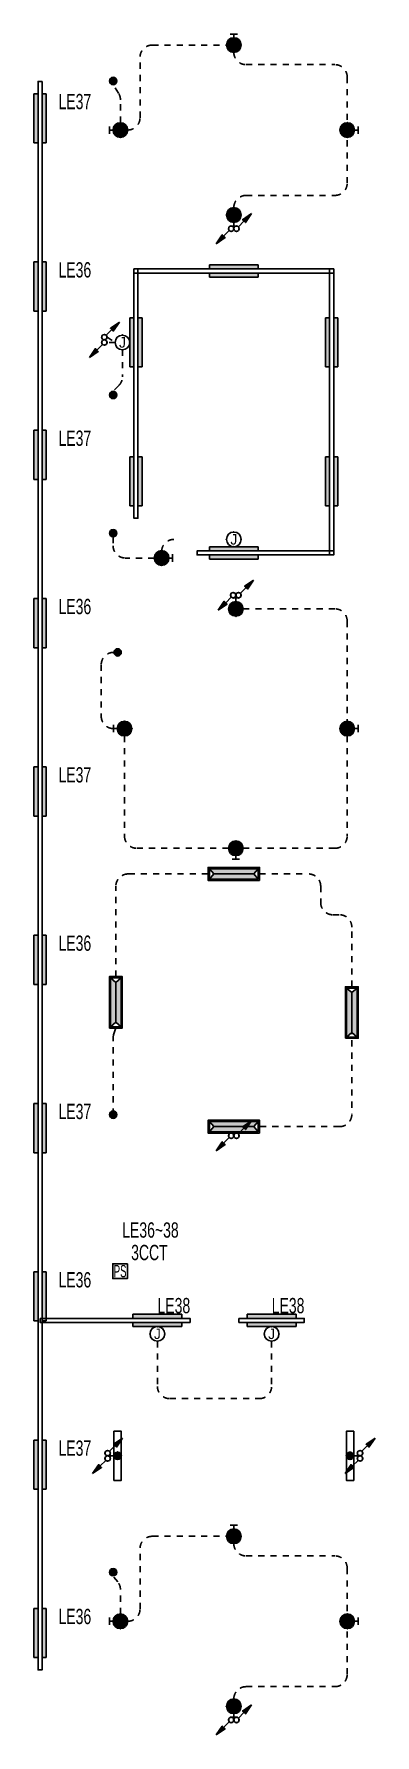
# Model space of a CAD drawing. Header units: millimetres. Extents: x 86947 to 500447, y -530175 to 1059536.
# Drawn here: x 343800 to 352163, y 381117 to 422750 of the extents above; entities that cross this region are included whole.
import ezdxf
from ezdxf.enums import TextEntityAlignment as Align

# ---------------------------------------------------------------- set-up
doc = ezdxf.new("R2010")
doc.units = ezdxf.units.MM
doc.header["$LTSCALE"] = 150
doc.linetypes.add('D1', pattern=[3, 1, -1, 1])
for name, color, linetype in [('------03 Lighting Fixture', 3, 'Continuous'), ('------04 Lighting Switch', 2, 'Continuous'), ('-----20 General Symbol', 3, 'Continuous'), ('-----23 Concealed or Exposed Wire', 4, 'D1'), ('-----28 Race Way', 1, 'Continuous')]:
    doc.layers.add(name, color=color, linetype=linetype)
doc.styles.add('ELEC', font='Dotum.ttf')

msp = doc.modelspace()

# ---------------------------------------------------------------- texts
at = {"layer": '------04 Lighting Switch', "style": 'ELEC', "width": 0.7}
for s, p in [('LE37', (344803, 421098)), ('LE36', (344803, 416978)), ('LE37', (344803, 412858)), ('LE36', (344803, 408738)), ('LE37', (344803, 404618)), ('LE36', (344803, 400498)), ('LE37', (344803, 396378)), ('LE36~38', (346656, 393477)), ('3CCT', (346631, 392926)), ('LE36', (344803, 392258)), ('LE38', (347230, 391627)), ('LE38', (350030, 391627)), ('LE37', (344803, 388138)), ('LE36', (344803, 384018))]:
    msp.add_text(s, height=375, dxfattribs=at).set_placement(p, align=Align.MIDDLE)

# ---------------------------------------------------------------- blocks, each defined once
blk = doc.blocks.new('E17')
h = blk.add_hatch(color=256)
h.paths.add_polyline_path([(600, 100), (-600, 100), (-600, 0), (600, 0)])
h.paths.add_polyline_path([(600, -100), (-600, -100), (-600, -200), (600, -200)])
for p, q in [((-600, 100), (600, 100)), ((-600, 100), (-600, 0)), ((600, 100), (600, 0)), ((600, 100), (600, 0)), ((-600, -100), (-600, -200)), ((-600, -200), (600, -200)), ((600, -100), (600, -200))]:
    blk.add_line(p, q)
blk = doc.blocks.new('*U16')
blk.add_lwpolyline([(150, 0), (-150, 0), (-150, -300), (150, -300)], close=True)
at = {"style": 'ELEC', "width": 0.6}
blk.add_text('PS', height=250, dxfattribs=at).set_placement((0, -150), align=Align.MIDDLE)
blk = doc.blocks.new('*U13')
h = blk.add_hatch(color=256)
edge = h.paths.add_edge_path()
edge.add_arc((0, -75), 75, 0, 360)
blk.add_circle((0, -75), 75)
blk = doc.blocks.new('D06')
for p, q in [((-75, 0), (0, 0)), ((0, -75), (0, 75))]:
    blk.add_line(p, q)
at = {"linetype": 'Continuous'}
blk.add_circle((-225, 0), 150, dxfattribs=at)
for p in [(-375, 0), (-225, 150), (-75, 0), (-225, -150)]:
    blk.add_point(p)
blk = doc.blocks.new('E06')
blk.add_hatch(color=256).paths.add_polyline_path([(-75, 0, 1), (-375, 0, 1)])
blk.add_blockref('D06', (0, 0))
blk = doc.blocks.new('벽부 비상등')
h = blk.add_hatch(color=0)
h.dxf.hatch_style = 1
h.paths.add_polyline_path([(0, 488), (-128, 600), (-128, -600), (0, -488)])
h = blk.add_hatch(color=0)
h.dxf.hatch_style = 1
h.paths.add_polyline_path([(128, 600), (0, 488), (0, -488), (128, -600)])
at = {"color": 1}
for p, q in [((-128, 600), (0, 488)), ((0, 488), (128, 600)), ((0, -488), (0, 488)), ((-128, -600), (0, -488)), ((0, -488), (128, -600))]:
    blk.add_line(p, q, dxfattribs=at)
blk.add_lwpolyline([(158, -630), (158, 630), (-158, 630), (-158, -630)], close=True)
blk.add_lwpolyline([(128, -600), (128, 600), (-128, 600), (-128, -600)], close=True, dxfattribs=at)
blk = doc.blocks.new('O01')
blk.add_hatch(color=256).paths.add_polyline_path([(-149, -218), (-218, -149), (-368, -368)])
blk.add_line((-46, -46), (-184, -184))
blk.add_lwpolyline([(-368, -368), (-149, -218), (-218, -149), (-368, -368)])
blk.add_circle((0, 0), 65)
for p in [(-65, 0), (-65, 0), (0, 65), (0, 65), (65, 0), (65, 0), (0, -65), (0, -65)]:
    blk.add_point(p)
blk = doc.blocks.new('O04')
blk.add_circle((0, 0), 150)
for p in [(-150, 0), (0, 150), (150, 0), (0, -150)]:
    blk.add_point(p)
at = {"style": 'ELEC'}
blk.add_text('J', height=214, dxfattribs=at).set_placement((0, 0), align=Align.MIDDLE)
blk = doc.blocks.new('D12')
at = {"linetype": 'Continuous'}
blk.add_lwpolyline([(600, -90), (600, 90), (-600, 90), (-600, -90)], close=True, dxfattribs=at)
blk.add_circle((0, 0), 90, dxfattribs=at)
for p in [(-90, 0), (0, 90), (90, 0), (0, -90)]:
    blk.add_point(p)
blk = doc.blocks.new('E13')
at = {"layer": '------03 Lighting Fixture'}
blk.add_hatch(color=256, dxfattribs=at).paths.add_polyline_path([(-90, 180, 1), (90, 180, 1)])
for p, q in [((90, 0), (-90, 0)), ((0, 90), (0, 0))]:
    blk.add_line(p, q, dxfattribs=at)
blk.add_blockref('D12', (0, 180), dxfattribs=at)

# ---------------------------------------------------------------- linework, layer by layer
at = {"layer": '-----23 Concealed or Exposed Wire'}
for p, q in [((345740, 410442), (345740, 410225)), ((346750, 409925), (346040, 409925)), ((346930, 409925), (346930, 410080)), ((348070, 402192), (346108, 402192)), ((349330, 402192), (350530, 402192)), ((345808, 399680), (345808, 401892)), ((350830, 401892), (350830, 401492)), ((351130, 401192), (351293, 401192)), ((351593, 399430), (351593, 400892)), ((346827, 390755), (346827, 389650)), ((349627, 390755), (349627, 389650)), ((347127, 389350), (349327, 389350))]:
    msp.add_line(p, q, dxfattribs=at)
at = {"layer": '-----23 Concealed or Exposed Wire', "elevation": 0}
for points in [[(346100, 420400, 0.414214), (346400, 420700), (346400, 422180, -0.414214), (346700, 422480), (348520, 422480)], [(348700, 422300, 0.414214), (349000, 422000), (351180, 422000, -0.414214), (351480, 421700), (351480, 420580)], [(345920, 420580), (345920, 421141, 0.143386), (345873, 421303), (345740, 421510)], [(348700, 418500, -0.414214), (349000, 418800), (351180, 418800, 0.414214), (351480, 419100), (351480, 420220)], [(345970, 415020), (345970, 414361, -0.197487), (345883, 414150), (345740, 414005)], [(348930, 408680), (351180, 408680, -0.414214), (351480, 408380), (351480, 405930)], [(345762, 407615), (345750, 407615, 0.414214), (345450, 407315), (345450, 406050, 0.414214), (345750, 405750)], [(346020, 405570), (346020, 403120, 0.414214), (346320, 402820), (348570, 402820)], [(351480, 405570), (351480, 403120, -0.414214), (351180, 402820), (348930, 402820)], [(345740, 396300), (345740, 398163, -0.077895), (345754, 398255), (345808, 398420)], [(351593, 398420), (351593, 396307, -0.414214), (351293, 396007), (349330, 396007)], [(346100, 383900, 0.414214), (346400, 384200), (346400, 385680, -0.414214), (346700, 385980), (348520, 385980)], [(348700, 385800, 0.414214), (349000, 385500), (351180, 385500, -0.414214), (351480, 385200), (351480, 384080)], [(345920, 384080), (345920, 384678, 0.169198), (345855, 384865), (345740, 385010)], [(348700, 382000, -0.414214), (349000, 382300), (351180, 382300, 0.414214), (351480, 382600), (351480, 383720)]]:
    msp.add_lwpolyline(points, format="xyb", dxfattribs=at)
msp.add_lwpolyline([(345591, 415330), (345790, 415200), (345591, 415200)], dxfattribs=at)
at = {"layer": '-----23 Concealed or Exposed Wire'}
for centre, start, end in [((346040, 410225), 180, 270), ((347230, 410080), 90, 180), ((346108, 401892), 90, 180), ((350530, 401892), 0, 90), ((351130, 401492), 180, 270), ((351293, 400892), 0, 90), ((347127, 389650), 180, 270), ((349327, 389650), 270, 0)]:
    msp.add_arc(centre, 300, start, end, dxfattribs=at)
at = {"layer": '-----28 Race Way', "elevation": 0}
for points in [[(344000, 421590), (344000, 382710), (343900, 382710), (343900, 421590)], [(346250, 417000), (346350, 417000), (346350, 410900), (346250, 410900)], [(351150, 417000), (351150, 416900), (346250, 416900), (346250, 417000)], [(351050, 417000), (351150, 417000), (351150, 410000), (351050, 410000)], [(351150, 410100), (351150, 410000), (347800, 410000), (347800, 410100)], [(343950, 391315), (347627, 391315), (347627, 391215), (343950, 391215)], [(348827, 391315), (350427, 391315), (350427, 391215), (348827, 391215)]]:
    msp.add_lwpolyline(points, close=True, dxfattribs=at)

# ---------------------------------------------------------------- block references
at = {"layer": '------03 Lighting Fixture', "xscale": 1.2, "yscale": 1.2, "zscale": 1.2}
for p, rotation in [((348700, 422750), 90), ((345650, 420400), 180), ((348700, 418050), 270), ((348750, 408950), 90), ((345750, 405750), 180), ((348750, 402550), 270), ((348700, 386250), 90), ((345650, 383900), 180), ((348700, 381550), 270)]:
    msp.add_blockref('E06', p, dxfattribs=dict(at, rotation=rotation))
at = {"layer": '------03 Lighting Fixture', "color": 3, "xscale": -1}
for p, rotation in [((343900, 420690), 90), ((343900, 416570), 90), ((348700, 416900), 180), ((346250, 415200), 90), ((351050, 415200), 90), ((343900, 412450), 90), ((346250, 411800), 90), ((351050, 411800), 90), ((348700, 410000), 180), ((343900, 408330), 90), ((343900, 404210), 90), ((343900, 400090), 90), ((343900, 395970), 90), ((343900, 391850), 90), ((343900, 387730), 90), ((343900, 383610), 90)]:
    msp.add_blockref('E17', p, dxfattribs=dict(at, rotation=rotation))
at = {"layer": '------03 Lighting Fixture', "xscale": 1.2, "yscale": 1.2, "zscale": 1.2}
for p in [(351750, 420400), (347200, 409925), (351750, 405750), (351750, 383900)]:
    msp.add_blockref('E06', p, dxfattribs=at)
at = {"layer": '------03 Lighting Fixture', "xscale": -1, "rotation": 90}
for p in [(348700, 402192), (348700, 396007)]:
    msp.add_blockref('벽부 비상등', p, dxfattribs=at)
at = {"layer": '------03 Lighting Fixture', "xscale": -1}
for p in [(345808, 399050), (351593, 398800)]:
    msp.add_blockref('벽부 비상등', p, dxfattribs=at)
at = {"layer": '------03 Lighting Fixture', "color": 3, "rotation": 180}
for p in [(346827, 391215), (349627, 391215)]:
    msp.add_blockref('E17', p, dxfattribs=at)
at = {"layer": '------03 Lighting Fixture'}
for p, rotation in [((345670, 387950), 270), ((351730, 387950), 89.99999999999999)]:
    msp.add_blockref('E13', p, dxfattribs=dict(at, rotation=rotation))
at = {"layer": '------04 Lighting Switch', "xscale": 1.2, "yscale": 1.2, "zscale": 1.2, "rotation": 89.99999999999999}
for p in [(345650, 421600), (345650, 413915), (345650, 410532), (345762, 407615), (345650, 396300), (345650, 385100)]:
    msp.add_blockref('*U13', p, dxfattribs=at)
at = {"layer": '------04 Lighting Switch', "xscale": 1.2, "yscale": 1.2, "zscale": 1.2}
msp.add_blockref('*U16', (345912, 392650), dxfattribs=at)
at = {"layer": '-----20 General Symbol'}
for p in [(348635, 417985), (345526, 415200), (348685, 409015), (348635, 395785), (345605, 387885), (351795, 387885), (348635, 381485)]:
    msp.add_blockref('O01', p, dxfattribs=at)
at = {"layer": '-----20 General Symbol', "rotation": 180}
for p in [(348765, 417985), (345526, 415330), (348815, 409015), (348765, 395785), (345605, 388015), (351795, 388015), (348765, 381485)]:
    msp.add_blockref('O01', p, dxfattribs=at)
at = {"layer": '-----20 General Symbol', "xscale": 1.2, "yscale": 1.2, "zscale": 1.2}
for p in [(345970, 415200), (348700, 410380), (346827, 390935), (349627, 390935)]:
    msp.add_blockref('O04', p, dxfattribs=at)

msp.set_redraw_order([(e.dxf.handle, doc.entitydb.next_handle()) for e in msp.query("TEXT MTEXT ATTDEF DIMENSION ARC_DIMENSION")])  # texts and dimensions are drawn at this point

doc.saveas('drawing.dxf')
